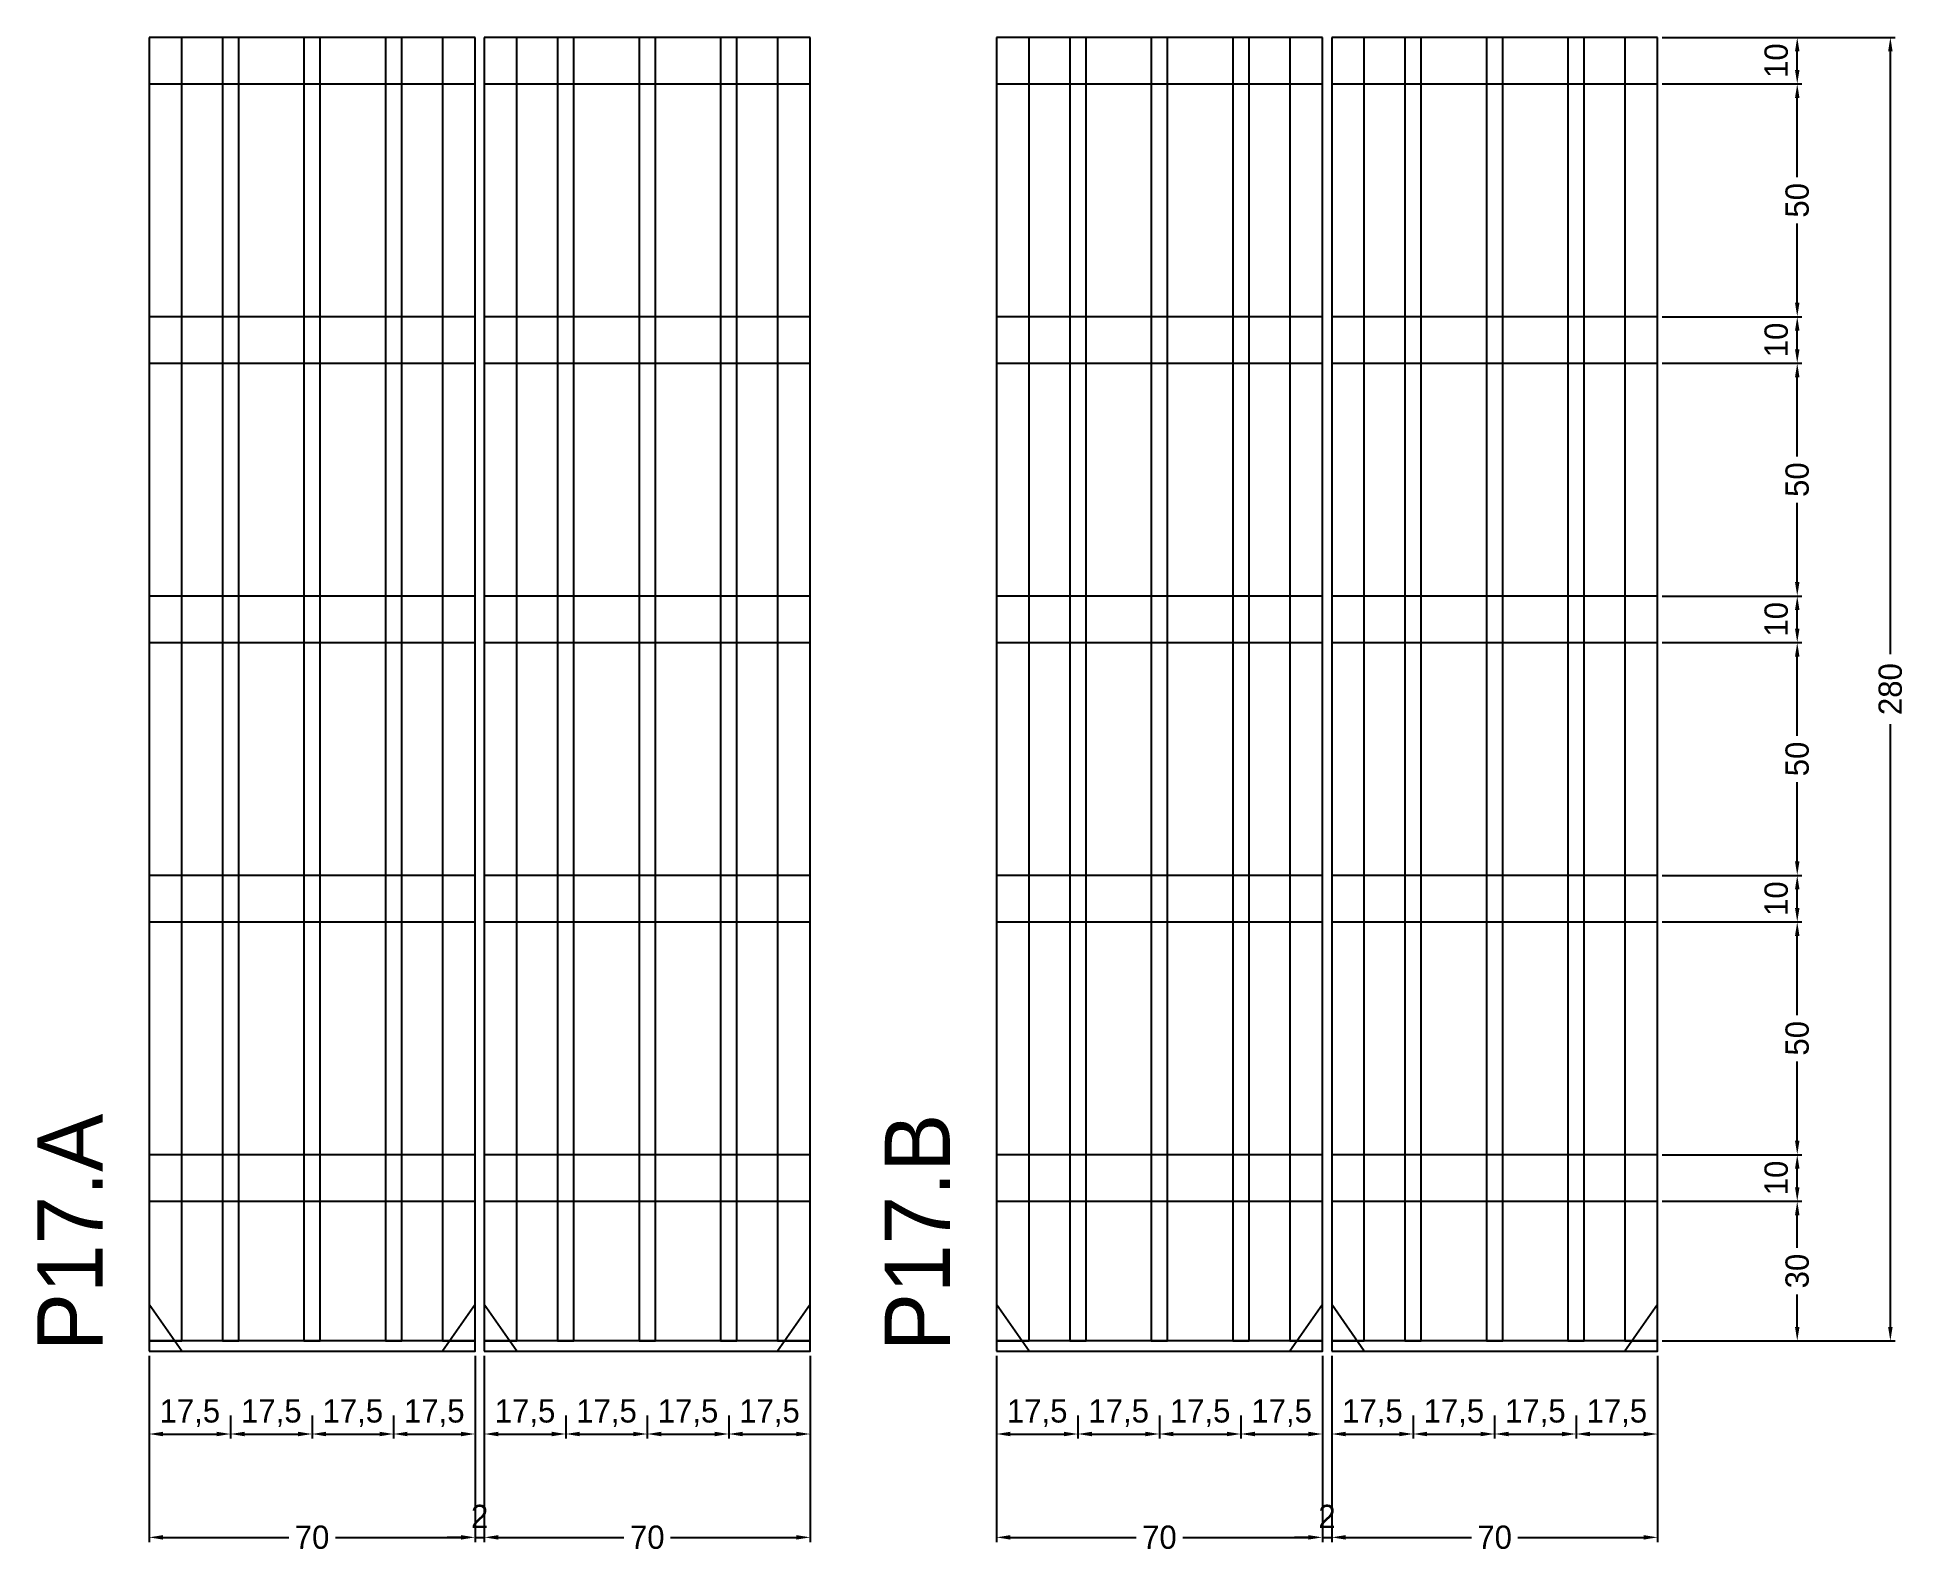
# Model space of a CAD drawing. Header units: centimetres. Extents: x -8500 to 4377, y -467 to 295.
# Drawn here: x 3976 to 4377.3, y -43.3 to 282.2 of the extents above; entities that cross this region are included whole.
import ezdxf

# ---------------------------------------------------------------- set-up
doc = ezdxf.new("R2010")
doc.units = ezdxf.units.CM
for name, color, linetype in [('COTA', 241, 'Continuous'), ('NOMENCLATURA', 7, 'Continuous'), ('SARR_2.2x10', 60, 'Continuous'), ('SARR_2.2x7', 40, 'Continuous'), ('SARR_3.5x7', 81, 'Continuous')]:
    doc.layers.add(name, color=color, linetype=linetype)
doc.dimstyles.new('PAINEL-NOVA', dxfattribs={"dimtxt": 5, "dimasz": 3, "dimexe": 1, "dimexo": 1, "dimgap": 1, "dimtad": 1, "dimcen": 2.5, "dimazin": 3, "dimtfac": 1, "dimtmove": 0, "dimatfit": 3})

msp = doc.modelspace()

# ---------------------------------------------------------------- texts
at = {"layer": 'NOMENCLATURA'}
for s, p in [('P17.A', (3990, 0)), ('P17.B', (4172, 0))]:
    msp.add_text(s, height=14, rotation=90, dxfattribs=at).set_placement(p)

# ---------------------------------------------------------------- blocks, each defined once
blk = doc.blocks.new('_CLOSEDFILLED')
at = {"color": 0, "linetype": 'BYBLOCK'}
blk.add_solid([(-1, 0.16), (0, 0), (-1, -0.16)], dxfattribs=at)
blk = doc.blocks.new('*D59')
for p, q in [((4000, -1), (4000, -41)), ((4070, -1), (4070, -41)), ((4003, -40), (4030, -40)), ((4040, -40), (4067, -40))]:
    blk.add_line(p, q)
at = {"layer": 'Defpoints'}
for p in [(4000, 0), (4070, 0), (4000, -40)]:
    blk.add_point(p, dxfattribs=at)
at = {"layer": 'COTA', "xscale": 3, "yscale": 3, "rotation": 180}
blk.add_blockref('_CLOSEDFILLED', (4000, -40), dxfattribs=at)
at = {"layer": 'COTA', "xscale": 3, "yscale": 3}
blk.add_blockref('_CLOSEDFILLED', (4070, -40), dxfattribs=at)
at = {"layer": 'COTA', "insert": (4035, -40), "char_height": 5, "attachment_point": 5}
blk.add_mtext('70', dxfattribs=at)
blk = doc.blocks.new('GRA-E')
at = {"layer": 'SARR_2.2x7'}
blk.add_lwpolyline([(0, 0), (7, 0), (0, 10)], close=True, dxfattribs=at)
blk = doc.blocks.new('GRA-D')
at = {"layer": 'SARR_2.2x7'}
blk.add_lwpolyline([(0, 0), (7, 0), (7, 10)], close=True, dxfattribs=at)
blk = doc.blocks.new('*D65')
for p, q in [((4072, -1), (4072, -41)), ((4142, -1), (4142, -41)), ((4075, -40), (4102, -40)), ((4112, -40), (4139, -40))]:
    blk.add_line(p, q)
at = {"layer": 'Defpoints'}
for p in [(4072, 0), (4142, 0), (4072, -40)]:
    blk.add_point(p, dxfattribs=at)
at = {"layer": 'COTA', "xscale": 3, "yscale": 3, "rotation": 180}
blk.add_blockref('_CLOSEDFILLED', (4072, -40), dxfattribs=at)
at = {"layer": 'COTA', "xscale": 3, "yscale": 3}
blk.add_blockref('_CLOSEDFILLED', (4142, -40), dxfattribs=at)
at = {"layer": 'COTA', "insert": (4107, -40), "char_height": 5, "attachment_point": 5}
blk.add_mtext('70', dxfattribs=at)
blk = doc.blocks.new('*D70')
for p, q in [((4182, -1), (4182, -41)), ((4252, -1), (4252, -41)), ((4185, -40), (4212, -40)), ((4222, -40), (4249, -40))]:
    blk.add_line(p, q)
at = {"layer": 'Defpoints'}
for p in [(4182, 0), (4252, 0), (4182, -40)]:
    blk.add_point(p, dxfattribs=at)
at = {"layer": 'COTA', "xscale": 3, "yscale": 3, "rotation": 180}
blk.add_blockref('_CLOSEDFILLED', (4182, -40), dxfattribs=at)
at = {"layer": 'COTA', "xscale": 3, "yscale": 3}
blk.add_blockref('_CLOSEDFILLED', (4252, -40), dxfattribs=at)
at = {"layer": 'COTA', "insert": (4217, -40), "char_height": 5, "attachment_point": 5}
blk.add_mtext('70', dxfattribs=at)
blk = doc.blocks.new('*D76')
for p, q in [((4254, -1), (4254, -41)), ((4324, -1), (4324, -41)), ((4257, -40), (4284, -40)), ((4294, -40), (4321, -40))]:
    blk.add_line(p, q)
at = {"layer": 'Defpoints'}
for p in [(4254, 0), (4324, 0), (4254, -40)]:
    blk.add_point(p, dxfattribs=at)
at = {"layer": 'COTA', "xscale": 3, "yscale": 3, "rotation": 180}
blk.add_blockref('_CLOSEDFILLED', (4254, -40), dxfattribs=at)
at = {"layer": 'COTA', "xscale": 3, "yscale": 3}
blk.add_blockref('_CLOSEDFILLED', (4324, -40), dxfattribs=at)
at = {"layer": 'COTA', "insert": (4289, -40), "char_height": 5, "attachment_point": 5}
blk.add_mtext('70', dxfattribs=at)
blk = doc.blocks.new('*D77')
for p, q in [((4325, 282.2), (4375, 282.2)), ((4374, 149.7), (4374, 279.2)), ((4374, 5.2), (4374, 134.7)), ((4325, 2.2), (4375, 2.2))]:
    blk.add_line(p, q)
at = {"layer": 'Defpoints'}
for p in [(4324, 282.2), (4324, 2.2), (4374, 2.2)]:
    blk.add_point(p, dxfattribs=at)
at = {"layer": 'COTA', "xscale": 3, "yscale": 3}
for p, rotation in [((4374, 282.2), 90), ((4374, 2.2), 270)]:
    blk.add_blockref('_CLOSEDFILLED', p, dxfattribs=dict(at, rotation=rotation))
at = {"layer": 'COTA', "insert": (4374, 142.2), "char_height": 5, "attachment_point": 5, "rotation": 90}
blk.add_mtext('280', dxfattribs=at)
blk = doc.blocks.new('*D78')
for p, q in [((4325, 32.2), (4355, 32.2)), ((4354, 22.2), (4354, 29.2)), ((4354, 5.2), (4354, 12.2)), ((4325, 2.2), (4355, 2.2))]:
    blk.add_line(p, q)
at = {"layer": 'Defpoints'}
for p in [(4324, 32.2), (4324, 2.2), (4354, 2.2)]:
    blk.add_point(p, dxfattribs=at)
at = {"layer": 'COTA', "xscale": 3, "yscale": 3}
for p, rotation in [((4354, 32.2), 90), ((4354, 2.2), 270)]:
    blk.add_blockref('_CLOSEDFILLED', p, dxfattribs=dict(at, rotation=rotation))
at = {"layer": 'COTA', "insert": (4354, 17.2), "char_height": 5, "attachment_point": 5, "rotation": 90}
blk.add_mtext('30', dxfattribs=at)
blk = doc.blocks.new('*D79')
for p, q in [((4325, 42.2), (4355, 42.2)), ((4354, 35.2), (4354, 39.2)), ((4325, 32.2), (4355, 32.2))]:
    blk.add_line(p, q)
at = {"layer": 'Defpoints'}
for p in [(4324, 42.2), (4324, 32.2), (4354, 32.2)]:
    blk.add_point(p, dxfattribs=at)
at = {"layer": 'COTA', "xscale": 3, "yscale": 3}
for p, rotation in [((4354, 42.2), 90), ((4354, 32.2), 270)]:
    blk.add_blockref('_CLOSEDFILLED', p, dxfattribs=dict(at, rotation=rotation))
at = {"layer": 'COTA', "insert": (4349.5, 37.2), "char_height": 5, "attachment_point": 5, "rotation": 90}
blk.add_mtext('10', dxfattribs=at)
blk = doc.blocks.new('*D80')
for p, q in [((4325, 92.2), (4355, 92.2)), ((4354, 72.2), (4354, 89.2)), ((4354, 45.2), (4354, 62.2)), ((4325, 42.2), (4355, 42.2))]:
    blk.add_line(p, q)
at = {"layer": 'Defpoints'}
for p in [(4324, 92.2), (4324, 42.2), (4354, 42.2)]:
    blk.add_point(p, dxfattribs=at)
at = {"layer": 'COTA', "xscale": 3, "yscale": 3}
for p, rotation in [((4354, 92.2), 90), ((4354, 42.2), 270)]:
    blk.add_blockref('_CLOSEDFILLED', p, dxfattribs=dict(at, rotation=rotation))
at = {"layer": 'COTA', "insert": (4354, 67.2), "char_height": 5, "attachment_point": 5, "rotation": 90}
blk.add_mtext('50', dxfattribs=at)
blk = doc.blocks.new('*D81')
for p, q in [((4325, 102.2), (4355, 102.2)), ((4354, 95.2), (4354, 99.2)), ((4325, 92.2), (4355, 92.2))]:
    blk.add_line(p, q)
at = {"layer": 'Defpoints'}
for p in [(4324, 102.2), (4324, 92.2), (4354, 92.2)]:
    blk.add_point(p, dxfattribs=at)
at = {"layer": 'COTA', "xscale": 3, "yscale": 3}
for p, rotation in [((4354, 102.2), 90), ((4354, 92.2), 270)]:
    blk.add_blockref('_CLOSEDFILLED', p, dxfattribs=dict(at, rotation=rotation))
at = {"layer": 'COTA', "insert": (4349.5, 97.2), "char_height": 5, "attachment_point": 5, "rotation": 90}
blk.add_mtext('10', dxfattribs=at)
blk = doc.blocks.new('*D82')
for p, q in [((4325, 152.2), (4355, 152.2)), ((4354, 132.2), (4354, 149.2)), ((4354, 105.2), (4354, 122.2)), ((4325, 102.2), (4355, 102.2))]:
    blk.add_line(p, q)
at = {"layer": 'Defpoints'}
for p in [(4324, 152.2), (4324, 102.2), (4354, 102.2)]:
    blk.add_point(p, dxfattribs=at)
at = {"layer": 'COTA', "xscale": 3, "yscale": 3}
for p, rotation in [((4354, 152.2), 90), ((4354, 102.2), 270)]:
    blk.add_blockref('_CLOSEDFILLED', p, dxfattribs=dict(at, rotation=rotation))
at = {"layer": 'COTA', "insert": (4354, 127.2), "char_height": 5, "attachment_point": 5, "rotation": 90}
blk.add_mtext('50', dxfattribs=at)
blk = doc.blocks.new('*D83')
for p, q in [((4325, 162.2), (4355, 162.2)), ((4354, 155.2), (4354, 159.2)), ((4325, 152.2), (4355, 152.2))]:
    blk.add_line(p, q)
at = {"layer": 'Defpoints'}
for p in [(4324, 162.2), (4324, 152.2), (4354, 152.2)]:
    blk.add_point(p, dxfattribs=at)
at = {"layer": 'COTA', "xscale": 3, "yscale": 3}
for p, rotation in [((4354, 162.2), 90), ((4354, 152.2), 270)]:
    blk.add_blockref('_CLOSEDFILLED', p, dxfattribs=dict(at, rotation=rotation))
at = {"layer": 'COTA', "insert": (4349.5, 157.2), "char_height": 5, "attachment_point": 5, "rotation": 90}
blk.add_mtext('10', dxfattribs=at)
blk = doc.blocks.new('*D84')
for p, q in [((4325, 212.2), (4355, 212.2)), ((4354, 192.2), (4354, 209.2)), ((4354, 165.2), (4354, 182.2)), ((4325, 162.2), (4355, 162.2))]:
    blk.add_line(p, q)
at = {"layer": 'Defpoints'}
for p in [(4324, 212.2), (4324, 162.2), (4354, 162.2)]:
    blk.add_point(p, dxfattribs=at)
at = {"layer": 'COTA', "xscale": 3, "yscale": 3}
for p, rotation in [((4354, 212.2), 90), ((4354, 162.2), 270)]:
    blk.add_blockref('_CLOSEDFILLED', p, dxfattribs=dict(at, rotation=rotation))
at = {"layer": 'COTA', "insert": (4354, 187.2), "char_height": 5, "attachment_point": 5, "rotation": 90}
blk.add_mtext('50', dxfattribs=at)
blk = doc.blocks.new('*D85')
for p, q in [((4325, 222.2), (4355, 222.2)), ((4354, 215.2), (4354, 219.2)), ((4325, 212.2), (4355, 212.2))]:
    blk.add_line(p, q)
at = {"layer": 'Defpoints'}
for p in [(4324, 222.2), (4324, 212.2), (4354, 212.2)]:
    blk.add_point(p, dxfattribs=at)
at = {"layer": 'COTA', "xscale": 3, "yscale": 3}
for p, rotation in [((4354, 222.2), 90), ((4354, 212.2), 270)]:
    blk.add_blockref('_CLOSEDFILLED', p, dxfattribs=dict(at, rotation=rotation))
at = {"layer": 'COTA', "insert": (4349.5, 217.2), "char_height": 5, "attachment_point": 5, "rotation": 90}
blk.add_mtext('10', dxfattribs=at)
blk = doc.blocks.new('*D86')
for p, q in [((4325, 272.2), (4355, 272.2)), ((4354, 252.2), (4354, 269.2)), ((4354, 225.2), (4354, 242.2)), ((4325, 222.2), (4355, 222.2))]:
    blk.add_line(p, q)
at = {"layer": 'Defpoints'}
for p in [(4324, 272.2), (4324, 222.2), (4354, 222.2)]:
    blk.add_point(p, dxfattribs=at)
at = {"layer": 'COTA', "xscale": 3, "yscale": 3}
for p, rotation in [((4354, 272.2), 90), ((4354, 222.2), 270)]:
    blk.add_blockref('_CLOSEDFILLED', p, dxfattribs=dict(at, rotation=rotation))
at = {"layer": 'COTA', "insert": (4354, 247.2), "char_height": 5, "attachment_point": 5, "rotation": 90}
blk.add_mtext('50', dxfattribs=at)
blk = doc.blocks.new('*D87')
for p, q in [((4325, 282.2), (4355, 282.2)), ((4354, 275.2), (4354, 279.2)), ((4325, 272.2), (4355, 272.2))]:
    blk.add_line(p, q)
at = {"layer": 'Defpoints'}
for p in [(4324, 282.2), (4324, 272.2), (4354, 272.2)]:
    blk.add_point(p, dxfattribs=at)
at = {"layer": 'COTA', "xscale": 3, "yscale": 3}
for p, rotation in [((4354, 282.2), 90), ((4354, 272.2), 270)]:
    blk.add_blockref('_CLOSEDFILLED', p, dxfattribs=dict(at, rotation=rotation))
at = {"layer": 'COTA', "insert": (4349.5, 277.2), "char_height": 5, "attachment_point": 5, "rotation": 90}
blk.add_mtext('10', dxfattribs=at)

# ---------------------------------------------------------------- dimensions: what is measured, and where the dimension line sits
at = {"layer": 'COTA'}
for base, p1, p2, picture, middle in [((4374, 2.2), (4324, 2.2), (4324, 282.2), '*D77', (4374, 142.2)), ((4354, 272.2), (4324, 272.2), (4324, 282.2), '*D87', (4349.5, 277.2)), ((4354, 222.2), (4324, 222.2), (4324, 272.2), '*D86', (4354, 247.2)), ((4354, 212.2), (4324, 212.2), (4324, 222.2), '*D85', (4349.5, 217.2)), ((4354, 162.2), (4324, 162.2), (4324, 212.2), '*D84', (4354, 187.2)), ((4354, 152.2), (4324, 152.2), (4324, 162.2), '*D83', (4349.5, 157.2)), ((4354, 102.2), (4324, 102.2), (4324, 152.2), '*D82', (4354, 127.2)), ((4354, 92.2), (4324, 92.2), (4324, 102.2), '*D81', (4349.5, 97.2)), ((4354, 42.2), (4324, 42.2), (4324, 92.2), '*D80', (4354, 67.2)), ((4354, 32.2), (4324, 32.2), (4324, 42.2), '*D79', (4349.5, 37.2)), ((4354, 2.2), (4324, 2.2), (4324, 32.2), '*D78', (4354, 17.2))]:
    dim = msp.add_linear_dim(base=base, p1=p1, p2=p2, angle=90, dimstyle='PAINEL-NOVA', dxfattribs=at)
    dim.commit()
    dim.dimension.update_dxf_attribs({"geometry": picture, "text_midpoint": middle})
for base, p1, p2, picture, middle in [((4000, -40), (4000, 0), (4070, 0), '*D59', (4035, -40)), ((4072, -40), (4072, 0), (4142, 0), '*D65', (4107, -40)), ((4182, -40), (4182, 0), (4252, 0), '*D70', (4217, -40)), ((4254, -40), (4254, 0), (4324, 0), '*D76', (4289, -40))]:
    dim = msp.add_linear_dim(base=base, p1=p1, p2=p2, dimstyle='PAINEL-NOVA', dxfattribs=at)
    dim.commit()
    dim.dimension.update_dxf_attribs({"geometry": picture, "text_midpoint": middle})
for base, p1, p2 in [((4070, -40), (4070, 0), (4072, 0)), ((4252, -40), (4252, 0), (4254, 0)), ((4000, -17.8), (4000, -12.8), (4017.5, -12.8)), ((4017.5, -17.8), (4017.5, -12.8), (4035, -12.8)), ((4035, -17.8), (4035, -12.8), (4052.5, -12.8)), ((4052.5, -17.8), (4052.5, -12.8), (4070, -12.8)), ((4072, -17.8), (4072, -12.8), (4089.5, -12.8)), ((4089.5, -17.8), (4089.5, -12.8), (4107, -12.8)), ((4107, -17.8), (4107, -12.8), (4124.5, -12.8)), ((4124.5, -17.8), (4124.5, -12.8), (4142, -12.8)), ((4182, -17.8), (4182, -12.8), (4199.5, -12.8)), ((4199.5, -17.8), (4199.5, -12.8), (4217, -12.8)), ((4217, -17.8), (4217, -12.8), (4234.5, -12.8)), ((4234.5, -17.8), (4234.5, -12.8), (4252, -12.8)), ((4254, -17.8), (4254, -12.8), (4271.5, -12.8)), ((4271.5, -17.8), (4271.5, -12.8), (4289, -12.8)), ((4289, -17.8), (4289, -12.8), (4306.5, -12.8)), ((4306.5, -17.8), (4306.5, -12.8), (4324, -12.8))]:
    msp.add_linear_dim(base=base, p1=p1, p2=p2, dimstyle='PAINEL-NOVA', dxfattribs=at).render()

# ---------------------------------------------------------------- linework, layer by layer
at = {"layer": 'SARR_2.2x10'}
for p, q in [((4070, 282.2), (4000, 282.2)), ((4000, 282.2), (4000, 272.2)), ((4070, 272.2), (4070, 282.2)), ((4142, 282.2), (4072, 282.2)), ((4072, 282.2), (4072, 272.2)), ((4142, 272.2), (4142, 282.2)), ((4252, 282.2), (4182, 282.2)), ((4182, 282.2), (4182, 272.2)), ((4252, 272.2), (4252, 282.2)), ((4324, 282.2), (4254, 282.2)), ((4254, 282.2), (4254, 272.2)), ((4324, 272.2), (4324, 282.2)), ((4000, 272.2), (4070, 272.2)), ((4072, 272.2), (4142, 272.2)), ((4182, 272.2), (4252, 272.2)), ((4254, 272.2), (4324, 272.2)), ((4070, 222.2), (4000, 222.2)), ((4000, 222.2), (4000, 212.2)), ((4070, 212.2), (4070, 222.2)), ((4142, 222.2), (4072, 222.2)), ((4072, 222.2), (4072, 212.2)), ((4142, 212.2), (4142, 222.2)), ((4252, 222.2), (4182, 222.2)), ((4182, 222.2), (4182, 212.2)), ((4252, 212.2), (4252, 222.2)), ((4324, 222.2), (4254, 222.2)), ((4254, 222.2), (4254, 212.2)), ((4324, 212.2), (4324, 222.2)), ((4000, 212.2), (4070, 212.2)), ((4072, 212.2), (4142, 212.2)), ((4182, 212.2), (4252, 212.2)), ((4254, 212.2), (4324, 212.2)), ((4070, 162.2), (4000, 162.2)), ((4000, 162.2), (4000, 152.2)), ((4070, 152.2), (4070, 162.2)), ((4142, 162.2), (4072, 162.2)), ((4072, 162.2), (4072, 152.2)), ((4142, 152.2), (4142, 162.2)), ((4252, 162.2), (4182, 162.2)), ((4182, 162.2), (4182, 152.2)), ((4252, 152.2), (4252, 162.2)), ((4324, 162.2), (4254, 162.2)), ((4254, 162.2), (4254, 152.2)), ((4324, 152.2), (4324, 162.2)), ((4000, 152.2), (4070, 152.2)), ((4072, 152.2), (4142, 152.2)), ((4182, 152.2), (4252, 152.2)), ((4254, 152.2), (4324, 152.2)), ((4070, 102.2), (4000, 102.2)), ((4000, 102.2), (4000, 92.2)), ((4070, 92.2), (4070, 102.2)), ((4142, 102.2), (4072, 102.2)), ((4072, 102.2), (4072, 92.2)), ((4142, 92.2), (4142, 102.2)), ((4252, 102.2), (4182, 102.2)), ((4182, 102.2), (4182, 92.2)), ((4252, 92.2), (4252, 102.2)), ((4324, 102.2), (4254, 102.2)), ((4254, 102.2), (4254, 92.2)), ((4324, 92.2), (4324, 102.2)), ((4000, 92.2), (4070, 92.2)), ((4072, 92.2), (4142, 92.2)), ((4182, 92.2), (4252, 92.2)), ((4254, 92.2), (4324, 92.2)), ((4070, 42.2), (4000, 42.2)), ((4000, 42.2), (4000, 32.2)), ((4070, 32.2), (4070, 42.2)), ((4142, 42.2), (4072, 42.2)), ((4072, 42.2), (4072, 32.2)), ((4142, 32.2), (4142, 42.2)), ((4252, 42.2), (4182, 42.2)), ((4182, 42.2), (4182, 32.2)), ((4252, 32.2), (4252, 42.2)), ((4324, 42.2), (4254, 42.2)), ((4254, 42.2), (4254, 32.2)), ((4324, 32.2), (4324, 42.2)), ((4000, 32.2), (4070, 32.2)), ((4072, 32.2), (4142, 32.2)), ((4182, 32.2), (4252, 32.2)), ((4254, 32.2), (4324, 32.2))]:
    msp.add_line(p, q, dxfattribs=at)
at = {"layer": 'SARR_2.2x7'}
for p, q in [((4007, 282.2), (4000, 282.2)), ((4000, 282.2), (4000, 2.2)), ((4007, 2.2), (4007, 282.2)), ((4070, 282.2), (4063, 282.2)), ((4063, 282.2), (4063, 2.2)), ((4070, 2.2), (4070, 282.2)), ((4079, 282.2), (4072, 282.2)), ((4072, 282.2), (4072, 2.2)), ((4079, 2.2), (4079, 282.2)), ((4142, 282.2), (4135, 282.2)), ((4135, 282.2), (4135, 2.2)), ((4142, 2.2), (4142, 282.2)), ((4189, 282.2), (4182, 282.2)), ((4182, 282.2), (4182, 2.2)), ((4189, 2.2), (4189, 282.2)), ((4252, 282.2), (4245, 282.2)), ((4245, 282.2), (4245, 2.2)), ((4252, 2.2), (4252, 282.2)), ((4261, 282.2), (4254, 282.2)), ((4254, 282.2), (4254, 2.2)), ((4261, 2.2), (4261, 282.2)), ((4324, 282.2), (4317, 282.2)), ((4317, 282.2), (4317, 2.2)), ((4324, 2.2), (4324, 282.2)), ((4070, 2.2), (4000, 2.2)), ((4000, 2.2), (4000, 0)), ((4000, 2.2), (4007, 2.2)), ((4000, 0), (4070, 0)), ((4063, 2.2), (4070, 2.2)), ((4070, 0), (4070, 2.2)), ((4142, 2.2), (4072, 2.2)), ((4072, 2.2), (4072, 0)), ((4072, 2.2), (4079, 2.2)), ((4072, 0), (4142, 0)), ((4135, 2.2), (4142, 2.2)), ((4142, 0), (4142, 2.2)), ((4252, 2.2), (4182, 2.2)), ((4182, 2.2), (4182, 0)), ((4182, 2.2), (4189, 2.2)), ((4182, 0), (4252, 0)), ((4245, 2.2), (4252, 2.2)), ((4252, 0), (4252, 2.2)), ((4324, 2.2), (4254, 2.2)), ((4254, 2.2), (4254, 0)), ((4254, 2.2), (4261, 2.2)), ((4254, 0), (4324, 0)), ((4317, 2.2), (4324, 2.2)), ((4324, 0), (4324, 2.2))]:
    msp.add_line(p, q, dxfattribs=at)
at = {"layer": 'SARR_3.5x7'}
for p, q in [((4019.25, 282.2), (4015.75, 282.2)), ((4015.75, 282.2), (4015.75, 2.2)), ((4019.25, 2.2), (4019.25, 282.2)), ((4036.75, 282.2), (4033.25, 282.2)), ((4033.25, 282.2), (4033.25, 2.2)), ((4036.75, 2.2), (4036.75, 282.2)), ((4054.25, 282.2), (4050.75, 282.2)), ((4050.75, 282.2), (4050.75, 2.2)), ((4054.25, 2.2), (4054.25, 282.2)), ((4091.25, 282.2), (4087.75, 282.2)), ((4087.75, 282.2), (4087.75, 2.2)), ((4091.25, 2.2), (4091.25, 282.2)), ((4108.75, 282.2), (4105.25, 282.2)), ((4105.25, 282.2), (4105.25, 2.2)), ((4108.75, 2.2), (4108.75, 282.2)), ((4126.25, 282.2), (4122.75, 282.2)), ((4122.75, 282.2), (4122.75, 2.2)), ((4126.25, 2.2), (4126.25, 282.2)), ((4201.25, 282.2), (4197.75, 282.2)), ((4197.75, 282.2), (4197.75, 2.2)), ((4201.25, 2.2), (4201.25, 282.2)), ((4218.75, 282.2), (4215.25, 282.2)), ((4215.25, 282.2), (4215.25, 2.2)), ((4218.75, 2.2), (4218.75, 282.2)), ((4236.25, 282.2), (4232.75, 282.2)), ((4232.75, 282.2), (4232.75, 2.2)), ((4236.25, 2.2), (4236.25, 282.2)), ((4273.25, 282.2), (4269.75, 282.2)), ((4269.75, 282.2), (4269.75, 2.2)), ((4273.25, 2.2), (4273.25, 282.2)), ((4290.75, 282.2), (4287.25, 282.2)), ((4287.25, 282.2), (4287.25, 2.2)), ((4290.75, 2.2), (4290.75, 282.2)), ((4308.25, 282.2), (4304.75, 282.2)), ((4304.75, 282.2), (4304.75, 2.2)), ((4308.25, 2.2), (4308.25, 282.2)), ((4015.75, 2.2), (4019.25, 2.2)), ((4033.25, 2.2), (4036.75, 2.2)), ((4050.75, 2.2), (4054.25, 2.2)), ((4087.75, 2.2), (4091.25, 2.2)), ((4105.25, 2.2), (4108.75, 2.2)), ((4122.75, 2.2), (4126.25, 2.2)), ((4197.75, 2.2), (4201.25, 2.2)), ((4215.25, 2.2), (4218.75, 2.2)), ((4232.75, 2.2), (4236.25, 2.2)), ((4269.75, 2.2), (4273.25, 2.2)), ((4287.25, 2.2), (4290.75, 2.2)), ((4304.75, 2.2), (4308.25, 2.2))]:
    msp.add_line(p, q, dxfattribs=at)

# ---------------------------------------------------------------- block references
at = {"layer": 'SARR_2.2x7'}
for name, p in [('GRA-E', (4000, 0)), ('GRA-D', (4063, 0)), ('GRA-E', (4072, 0)), ('GRA-D', (4135, 0)), ('GRA-E', (4182, 0)), ('GRA-D', (4245, 0)), ('GRA-E', (4254, 0)), ('GRA-D', (4317, 0))]:
    msp.add_blockref(name, p, dxfattribs=at)

msp.set_redraw_order([(e.dxf.handle, doc.entitydb.next_handle()) for e in msp.query("TEXT MTEXT ATTDEF DIMENSION ARC_DIMENSION")])  # texts and dimensions are drawn at this point

doc.saveas('drawing.dxf')
